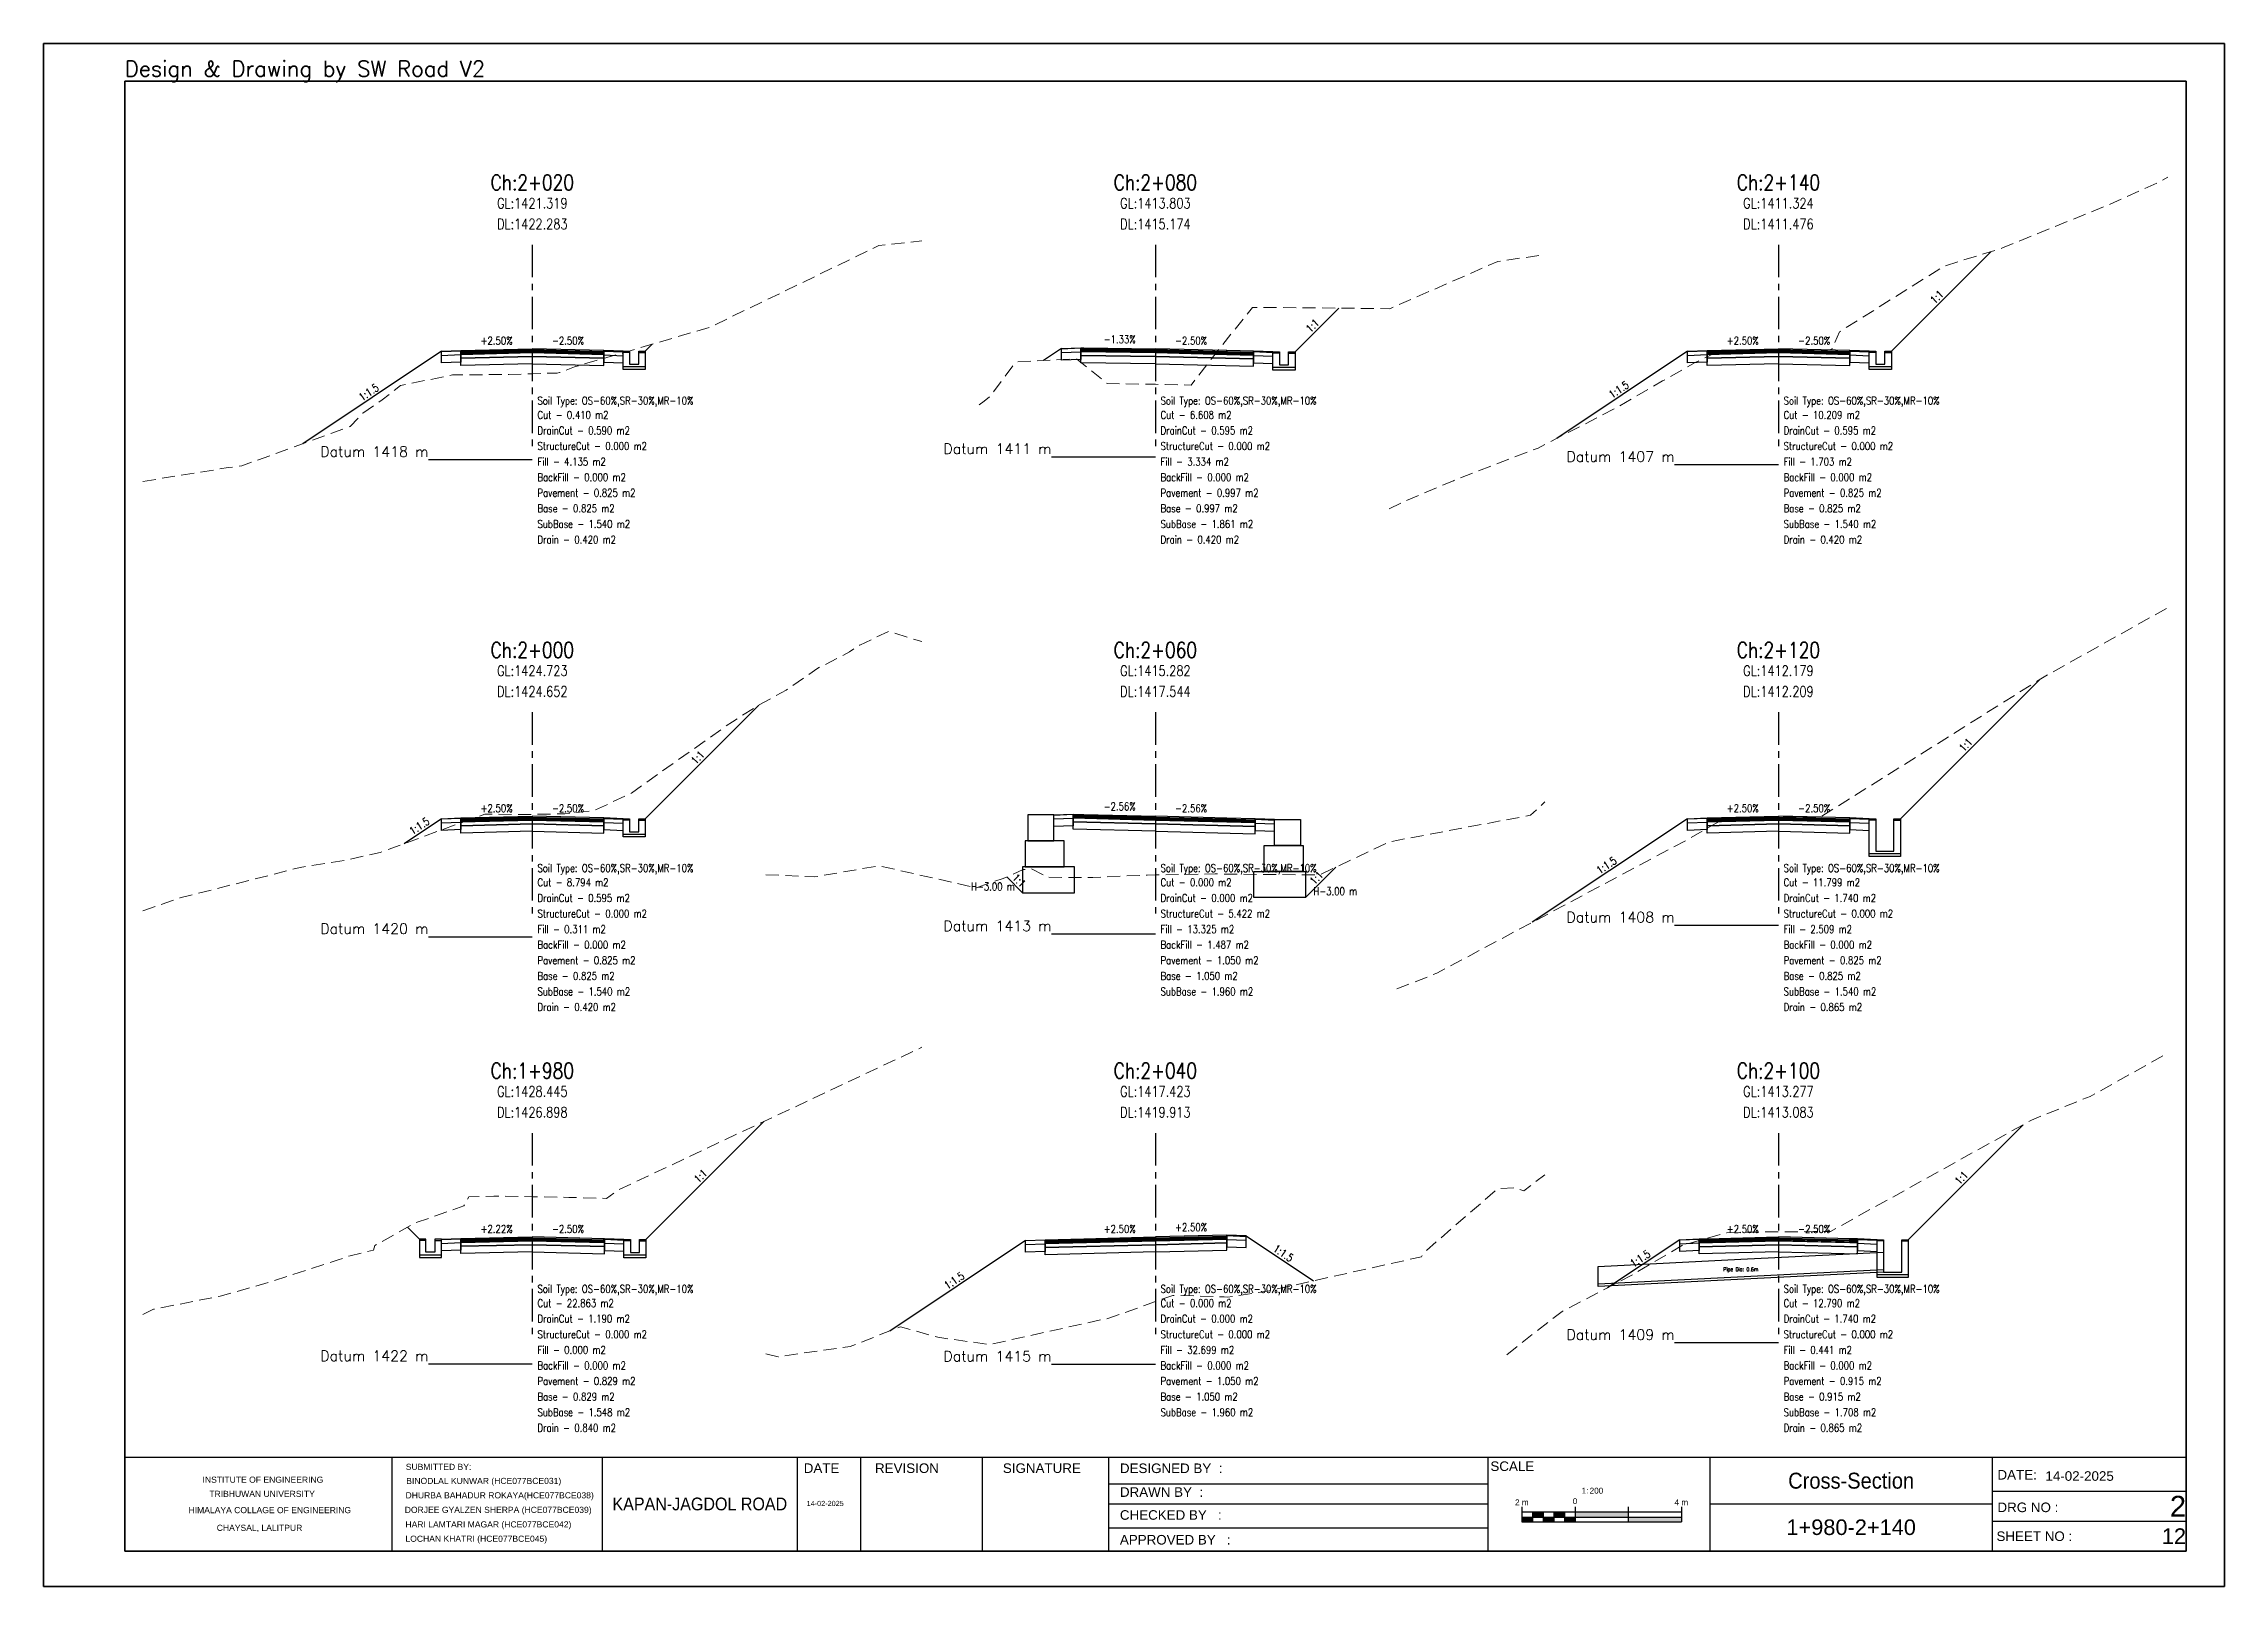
# Model space of a CAD drawing. Extents: x -19 to 1577, y -12 to 48.
# Drawn here: x 1169.2 to 1253.2, y -11.7 to 47.7 of the extents above; entities that cross this region are included whole.
import ezdxf
from ezdxf.enums import TextEntityAlignment as Align

# ---------------------------------------------------------------- set-up
doc = ezdxf.new("R2010")
doc.units = 0
doc.header["$MEASUREMENT"] = 0
doc.linetypes.add('Center', pattern=[2, 1.25, -0.25, 0.25, -0.25])
doc.linetypes.add('Dashed', pattern=[0.75, 0.5, -0.25])
for name, color, linetype in [('BackFill-Area', 7, 'Continuous'), ('Base', 6, 'Continuous'), ('Base-Area', 7, 'Continuous'), ('Cut-Area', 7, 'Continuous'), ('CutFillLine', 4, 'Continuous'), ('Drain', 3, 'Continuous'), ('Drain-Area', 7, 'Continuous'), ('DrainCut-Area', 7, 'Continuous'), ('ExtraWideningLayers', 7, 'Continuous'), ('Fill-Area', 7, 'Continuous'), ('Frame', 7, 'Continuous'), ('GabionRetainingWall', 140, 'Continuous'), ('Height', 7, 'Continuous'), ('L_CF_Slope', 7, 'Continuous'), ('L_Slope', 7, 'Continuous'), ('Pavement-Area', 7, 'Continuous'), ('PavementLayers', 1, 'Continuous'), ('PipeCulvert', 6, 'Continuous'), ('R_CF_Slope', 7, 'Continuous'), ('R_Slope', 7, 'Continuous'), ('Shoulder', 2, 'Continuous'), ('Soil Type', 7, 'Continuous'), ('StructureCut-Area', 7, 'Continuous'), ('SubBase', 7, 'Continuous'), ('SubBase-Area', 7, 'Continuous')]:
    doc.layers.add(name, color=color, linetype=linetype)
for name, color, linetype, lineweight in [('CenterLine', 5, 'Center', 25), ('ChainageTxt', 7, 'Continuous', 25), ('DatumLabel', 1, 'Continuous', 25), ('DLTxt', 1, 'Continuous', 25), ('GL', 104, 'Dashed', 18), ('GLTxt', 3, 'Continuous', 25)]:
    doc.layers.add(name, color=color, linetype=linetype, lineweight=lineweight)
doc.styles.add('ARIAL', font='arial.ttf')
doc.styles.get("Standard").update_dxf_attribs({"font": 'simplex.shx'})

msp = doc.modelspace()

# ---------------------------------------------------------------- texts
msp.add_text('Design & Drawing by SW Road V2', height=0.6).set_placement((1172.3, 46.3), align=Align.BOTTOM_LEFT)
at = {"layer": 'BackFill-Area', "width": 0.8}
for s, p in [('BackFill - 0.000 m2', (1188.2, 31.2)), ('BackFill - 0.000 m2', (1212.2, 31.2)), ('BackFill - 0.000 m2', (1236.2, 31.2)), ('BackFill - 0.000 m2', (1188.2, 13.2)), ('BackFill - 1.487 m2', (1212.2, 13.2)), ('BackFill - 0.000 m2', (1236.2, 13.2)), ('BackFill - 0.000 m2', (1188.2, -3)), ('BackFill - 0.000 m2', (1212.2, -3)), ('BackFill - 0.000 m2', (1236.2, -3))]:
    msp.add_text(s, height=0.3, dxfattribs=at).set_placement(p, align=Align.TOP_LEFT)
at = {"layer": 'Base-Area', "width": 0.8}
for s, p in [('Base - 0.825 m2', (1188.2, 30)), ('Base - 0.997 m2', (1212.2, 30)), ('Base - 0.825 m2', (1236.2, 30)), ('Base - 0.825 m2', (1188.2, 12)), ('Base - 1.050 m2', (1212.2, 12)), ('Base - 0.825 m2', (1236.2, 12)), ('Base - 0.829 m2', (1188.2, -4.2)), ('Base - 1.050 m2', (1212.2, -4.2)), ('Base - 0.915 m2', (1236.2, -4.2))]:
    msp.add_text(s, height=0.3, dxfattribs=at).set_placement(p, align=Align.TOP_LEFT)
at = {"layer": 'ChainageTxt', "width": 0.8}
for s, p in [('Ch:2+020', (1188, 42.4)), ('Ch:2+080', (1212, 42.4)), ('Ch:2+140', (1236, 42.4)), ('Ch:2+000', (1188, 24.4)), ('Ch:2+060', (1212, 24.4)), ('Ch:2+120', (1236, 24.4)), ('Ch:1+980', (1188, 8.2)), ('Ch:2+040', (1212, 8.2)), ('Ch:2+100', (1236, 8.2))]:
    msp.add_text(s, height=0.6, dxfattribs=at).set_placement(p, align=Align.MIDDLE_CENTER)
at = {"layer": 'Cut-Area', "width": 0.8}
for s, p in [('Cut - 0.410 m2', (1188.2, 33.6)), ('Cut - 6.608 m2', (1212.2, 33.6)), ('Cut - 10.209 m2', (1236.2, 33.6)), ('Cut - 8.794 m2', (1188.2, 15.6)), ('Cut - 0.000 m2', (1212.2, 15.6)), ('Cut - 11.799 m2', (1236.2, 15.6)), ('Cut - 22.863 m2', (1188.2, -0.6)), ('Cut - 0.000 m2', (1212.2, -0.6)), ('Cut - 12.790 m2', (1236.2, -0.6))]:
    msp.add_text(s, height=0.3, dxfattribs=at).set_placement(p, align=Align.TOP_LEFT)
at = {"layer": 'DatumLabel'}
for s, p in [('Datum 1418 m', (1184, 31.717)), ('Datum 1411 m', (1208, 31.826)), ('Datum 1407 m', (1232, 31.524)), ('Datum 1408 m', (1232, 13.791)), ('Datum 1420 m', (1184, 13.348)), ('Datum 1413 m', (1208, 13.456)), ('Datum 1409 m', (1232, -2.283)), ('Datum 1422 m', (1184, -3.098)), ('Datum 1415 m', (1208, -3.113))]:
    msp.add_text(s, height=0.4, dxfattribs=at).set_placement(p, align=Align.BOTTOM_RIGHT)
at = {"layer": 'DLTxt', "width": 0.8}
for s, p in [('DL:1422.283', (1188, 40.8)), ('DL:1415.174', (1212, 40.8)), ('DL:1411.476', (1236, 40.8)), ('DL:1424.652', (1188, 22.8)), ('DL:1417.544', (1212, 22.8)), ('DL:1412.209', (1236, 22.8)), ('DL:1426.898', (1188, 6.6)), ('DL:1419.913', (1212, 6.6)), ('DL:1413.083', (1236, 6.6))]:
    msp.add_text(s, height=0.4, dxfattribs=at).set_placement(p, align=Align.MIDDLE_CENTER)
at = {"layer": 'Drain-Area', "width": 0.8}
for s, p in [('Drain - 0.420 m2', (1188.2, 28.8)), ('Drain - 0.420 m2', (1212.2, 28.8)), ('Drain - 0.420 m2', (1236.2, 28.8)), ('Drain - 0.420 m2', (1188.2, 10.8)), ('Drain - 0.865 m2', (1236.2, 10.8)), ('Drain - 0.840 m2', (1188.2, -5.4)), ('Drain - 0.865 m2', (1236.2, -5.4))]:
    msp.add_text(s, height=0.3, dxfattribs=at).set_placement(p, align=Align.TOP_LEFT)
at = {"layer": 'DrainCut-Area', "width": 0.8}
for s, p in [('DrainCut - 0.590 m2', (1188.2, 33)), ('DrainCut - 0.595 m2', (1212.2, 33)), ('DrainCut - 0.595 m2', (1236.2, 33)), ('DrainCut - 0.595 m2', (1188.2, 15)), ('DrainCut - 0.000 m2', (1212.2, 15)), ('DrainCut - 1.740 m2', (1236.2, 15)), ('DrainCut - 1.190 m2', (1188.2, -1.2)), ('DrainCut - 0.000 m2', (1212.2, -1.2)), ('DrainCut - 1.740 m2', (1236.2, -1.2))]:
    msp.add_text(s, height=0.3, dxfattribs=at).set_placement(p, align=Align.TOP_LEFT)
at = {"layer": 'Fill-Area', "width": 0.8}
for s, p in [('Fill - 4.135 m2', (1188.2, 31.8)), ('Fill - 3.334 m2', (1212.2, 31.8)), ('Fill - 1.703 m2', (1236.2, 31.8)), ('Fill - 0.311 m2', (1188.2, 13.8)), ('Fill - 13.325 m2', (1212.2, 13.8)), ('Fill - 2.509 m2', (1236.2, 13.8)), ('Fill - 0.000 m2', (1188.2, -2.4)), ('Fill - 32.699 m2', (1212.2, -2.4)), ('Fill - 0.441 m2', (1236.2, -2.4))]:
    msp.add_text(s, height=0.3, dxfattribs=at).set_placement(p, align=Align.TOP_LEFT)
at = {"layer": 'GLTxt', "width": 0.8}
for s, p in [('GL:1421.319', (1188, 41.6)), ('GL:1413.803', (1212, 41.6)), ('GL:1411.324', (1236, 41.6)), ('GL:1424.723', (1188, 23.6)), ('GL:1415.282', (1212, 23.6)), ('GL:1412.179', (1236, 23.6)), ('GL:1428.445', (1188, 7.4)), ('GL:1417.423', (1212, 7.4)), ('GL:1413.277', (1236, 7.4))]:
    msp.add_text(s, height=0.4, dxfattribs=at).set_placement(p, align=Align.MIDDLE_CENTER)
at = {"layer": 'Height', "width": 0.8}
msp.add_text('H-3.00 m', height=0.3, dxfattribs=at).set_placement((1206.588, 15.051), align=Align.BOTTOM_RIGHT)
msp.add_text('H-3.00 m', height=0.3, dxfattribs=at).set_placement((1218.088, 14.872), align=Align.BOTTOM_LEFT)
at = {"layer": 'L_CF_Slope', "width": 0.8}
for s, rotation, p in [('1:1.5', 33.69007, (1181.831, 34.122)), ('1:1.5', 33.69007, (1229.983, 34.224)), ('1:1.5', 33.69007, (1183.78, 17.421)), ('1:1.5', 33.69007, (1229.51, 15.908)), ('1:1', 315, (1206.584, 15.355)), ('1:1.5', 33.69007, (1230.808, 0.766)), ('1:1.5', 33.69007, (1204.386, -0.079))]:
    msp.add_text(s, height=0.3, rotation=rotation, dxfattribs=at).set_placement(p, align=Align.BOTTOM_CENTER)
at = {"layer": 'L_Slope', "width": 0.8}
for s, p in [('+2.50%', (1186.625, 36.066)), ('-1.33%', (1210.625, 36.118)), ('+2.50%', (1234.625, 36.066)), ('-2.56%', (1210.625, 18.135)), ('+2.50%', (1186.625, 18.066)), ('+2.50%', (1234.625, 18.066)), ('+2.22%', (1186.625, 1.869)), ('+2.50%', (1210.625, 1.866)), ('+2.50%', (1234.625, 1.866))]:
    msp.add_text(s, height=0.3, dxfattribs=at).set_placement(p, align=Align.BOTTOM_CENTER)
at = {"layer": 'Pavement-Area', "width": 0.8}
for s, p in [('Pavement - 0.825 m2', (1188.2, 30.6)), ('Pavement - 0.997 m2', (1212.2, 30.6)), ('Pavement - 0.825 m2', (1236.2, 30.6)), ('Pavement - 0.825 m2', (1188.2, 12.6)), ('Pavement - 1.050 m2', (1212.2, 12.6)), ('Pavement - 0.825 m2', (1236.2, 12.6)), ('Pavement - 0.829 m2', (1188.2, -3.6)), ('Pavement - 1.050 m2', (1212.2, -3.6)), ('Pavement - 0.915 m2', (1236.2, -3.6))]:
    msp.add_text(s, height=0.3, dxfattribs=at).set_placement(p, align=Align.TOP_LEFT)
at = {"layer": 'PipeCulvert', "width": 0.8}
msp.add_text('Pipe Dia: 0.6m', height=0.15, dxfattribs=at).set_placement((1234.55, 0.554), align=Align.MIDDLE_CENTER)
at = {"layer": 'R_CF_Slope', "width": 0.8}
for s, rotation, p in [('1:1', 45, (1242.269, 37.82)), ('1:1', 45, (1218.222, 36.718)), ('1:1', 45, (1194.537, 20.088)), ('1:1', 45, (1243.377, 20.578)), ('1:1', 45, (1218.372, 15.456)), ('1:1', 45, (1194.65, 3.973)), ('1:1', 45, (1243.213, 3.907)), ('1:1.5', 326.30993, (1216.797, 0.974))]:
    msp.add_text(s, height=0.3, rotation=rotation, dxfattribs=at).set_placement(p, align=Align.BOTTOM_CENTER)
at = {"layer": 'R_Slope', "width": 0.8}
for s, p in [('-2.50%', (1189.375, 36.066)), ('-2.50%', (1213.375, 36.066)), ('-2.50%', (1237.375, 36.066)), ('-2.50%', (1189.375, 18.066)), ('-2.56%', (1213.375, 18.065)), ('-2.50%', (1237.375, 18.066)), ('-2.50%', (1189.375, 1.866)), ('+2.50%', (1213.375, 1.934)), ('-2.50%', (1237.375, 1.866))]:
    msp.add_text(s, height=0.3, dxfattribs=at).set_placement(p, align=Align.BOTTOM_CENTER)
at = {"layer": 'Soil Type', "width": 0.8}
for p in [(1188.2, 34), (1212.2, 34), (1236.2, 34), (1188.2, 16), (1212.2, 16), (1236.2, 16), (1188.2, -0.2), (1212.2, -0.2), (1236.2, -0.2)]:
    msp.add_text('Soil Type: OS-60%,SR-30%,MR-10%', height=0.3, dxfattribs=at).set_placement(p, align=Align.MIDDLE_LEFT)
at = {"layer": 'StructureCut-Area', "width": 0.8}
for s, p in [('StructureCut - 0.000 m2', (1188.2, 32.4)), ('StructureCut - 0.000 m2', (1212.2, 32.4)), ('StructureCut - 0.000 m2', (1236.2, 32.4)), ('StructureCut - 0.000 m2', (1188.2, 14.4)), ('StructureCut - 5.422 m2', (1212.2, 14.4)), ('StructureCut - 0.000 m2', (1236.2, 14.4)), ('StructureCut - 0.000 m2', (1188.2, -1.8)), ('StructureCut - 0.000 m2', (1212.2, -1.8)), ('StructureCut - 0.000 m2', (1236.2, -1.8))]:
    msp.add_text(s, height=0.3, dxfattribs=at).set_placement(p, align=Align.TOP_LEFT)
at = {"layer": 'SubBase-Area', "width": 0.8}
for s, p in [('SubBase - 1.540 m2', (1188.2, 29.4)), ('SubBase - 1.861 m2', (1212.2, 29.4)), ('SubBase - 1.540 m2', (1236.2, 29.4)), ('SubBase - 1.540 m2', (1188.2, 11.4)), ('SubBase - 1.960 m2', (1212.2, 11.4)), ('SubBase - 1.540 m2', (1236.2, 11.4)), ('SubBase - 1.548 m2', (1188.2, -4.8)), ('SubBase - 1.960 m2', (1212.2, -4.8)), ('SubBase - 1.708 m2', (1236.2, -4.8))]:
    msp.add_text(s, height=0.3, dxfattribs=at).set_placement(p, align=Align.TOP_LEFT)

# ---------------------------------------------------------------- blocks, each defined once
blk = doc.blocks.new('SheetA3-1')
at = {"layer": 'Frame', "color": 6, "linetype": 'Continuous', "lineweight": 35}
for p, q in [((397, 0), (0, 0)), ((0, 0), (0, -283)), ((397, -283), (397, 0)), ((0, -283), (397, -283))]:
    blk.add_line(p, q, dxfattribs=at)
at = {"layer": 'Frame', "linetype": 'Continuous', "lineweight": 30}
for p, q in [((397, -264.94), (0, -264.94)), ((51.51, -282.86), (51.51, -264.94)), ((91.94, -264.94), (91.94, -282.86)), ((129.6, -282.86), (129.6, -264.94)), ((141.75, -282.86), (141.75, -264.94)), ((165.2, -282.86), (165.2, -264.94)), ((189.51, -282.86), (189.51, -264.94)), ((262.53, -264.94), (262.53, -282.86)), ((305.32, -282.86), (305.32, -264.94)), ((359.69, -264.94), (359.69, -282.86)), ((189.51, -270.06), (262.53, -270.06)), ((359.69, -271.47), (397, -271.47)), ((189.51, -273.9), (262.53, -273.9)), ((305.32, -273.9), (359.69, -273.9)), ((189.51, -278.48), (262.53, -278.48)), ((359.69, -277.21), (397, -277.21))]:
    blk.add_line(p, q, dxfattribs=at)
at = {"layer": 'Frame', "color": 7, "linetype": 'Continuous'}
for p, q in [((269.08, -274.49), (269.08, -277.35)), ((299.8, -275.51), (269.08, -275.51)), ((269.08, -276.43), (299.8, -276.43)), ((271.13, -275.51), (271.13, -277.35)), ((273.18, -275.51), (273.18, -277.35)), ((275.23, -275.51), (275.23, -277.35)), ((277.28, -275.51), (277.28, -277.35)), ((279.32, -274.49), (279.32, -277.35)), ((289.56, -274.49), (289.56, -277.35)), ((299.8, -274.49), (299.8, -277.35)), ((269.08, -277.35), (299.8, -277.35))]:
    blk.add_line(p, q, dxfattribs=at)
at = {"layer": 'Frame', "color": 6, "linetype": 'Continuous', "lineweight": 35}
blk.add_lwpolyline([(-15.62, -289.77), (404.38, -289.77), (404.38, 7.23), (-15.62, 7.23)], close=True, dxfattribs=at)
at = {"layer": 'Frame', "color": 7, "linetype": 'Continuous'}
for points in [[(269.08, -276.43), (269.08, -277.35), (271.13, -276.43), (271.13, -277.35)], [(271.13, -275.51), (271.13, -276.43), (273.18, -275.51), (273.18, -276.43)], [(273.18, -276.43), (273.18, -277.35), (275.23, -276.43), (275.23, -277.35)], [(275.23, -276.43), (275.23, -275.51), (277.28, -276.43), (277.28, -275.51)], [(277.28, -276.43), (277.28, -277.35), (279.32, -276.43), (279.32, -277.35)], [(279.32, -276.43), (279.32, -275.51), (289.56, -276.43), (289.56, -275.51)], [(289.56, -276.43), (289.56, -277.35), (299.8, -276.43), (299.8, -277.35)]]:
    blk.add_solid(points, dxfattribs=at)
at = {"color": 1, "style": 'ARIAL'}
for tag, height, p in [('DWGNUM', 4, (397, -274.34)), ('SHEETNUM', 3, (397, -280.11))]:
    blk.add_attdef(tag, text='', height=height, dxfattribs=at).set_placement(p, align=Align.MIDDLE_RIGHT)
at = {"style": 'ARIAL'}
blk.add_attdef('CHRANGE', text='', height=3, dxfattribs=at).set_placement((332.51, -278.38), align=Align.MIDDLE_CENTER)
at = {"layer": 'Frame', "linetype": 'Continuous', "style": 'ARIAL'}
for s, height, p in [('INSTITUTE OF ENGINEERING', 1.1795, (26.62, -269.82)), ('SCALE ', 1.843, (267.6, -267.56))]:
    blk.add_text(s, height=height, dxfattribs=at).set_placement(p, align=Align.CENTER)
for s, height, p in [('SUBMITTED BY:', 1.1795, (54.13, -267.35)), ('DATE', 1.843, (130.78, -267.94)), ('REVISION', 1.843, (144.51, -267.94)), ('SIGNATURE', 1.843, (169.13, -267.94)), ('DESIGNED BY  :', 1.8429, (191.67, -267.96)), ('DHURBA BAHADUR ROKAYA(HCE077BCE038)', 1.1795, (54.09, -272.83)), ('BINODLAL KUNWAR (HCE077BCE031)', 1.1795, (54.23, -270.06)), ('DRAWN BY  :', 1.8429, (191.67, -272.54)), ('DORJEE GYALZEN SHERPA (HCE077BCE039)', 1.1795, (53.94, -275.63)), ('HARI LAMTARI MAGAR (HCE077BCE042)', 1.1795, (54.07, -278.43)), ('14-02-2025', 1, (131.34, -274.31)), ('CHECKED BY   :', 1.8429, (191.67, -276.95)), ('LOCHAN KHATRI (HCE077BCE045)', 1.1795, (54.07, -281.19)), ('APPROVED BY   :', 1.8429, (191.67, -281.72))]:
    blk.add_text(s, height=height, dxfattribs=at).set_placement(p)
at = {"layer": 'Frame', "color": 7, "linetype": 'Continuous', "style": 'ARIAL'}
for s, height, p in [('DATE:', 1.843, (360.68, -269.21)), ('14-02-2025', 1.843, (369.92, -269.45)), ('DRG NO : ', 1.843, (360.68, -275.48)), ('SHEET NO : ', 1.8429, (360.49, -281.04))]:
    blk.add_text(s, height=height, dxfattribs=at).set_placement(p)
at = {"layer": 'Frame', "linetype": 'Continuous', "style": 'ARIAL'}
for s, p in [('TRIBHUWAN UNIVERSITY', (26.46, -271.96)), ('HIMALAYA COLLAGE OF ENGINEERING', (27.95, -275.09)), ('CHAYSAL, LALITPUR', (25.97, -278.6))]:
    blk.add_text(s, height=1.1795, dxfattribs=at).set_placement(p, align=Align.MIDDLE)
at = {"layer": 'Frame', "color": 7, "linetype": 'Continuous', "style": 'ARIAL'}
for s, height, p in [('0', 1.13, (279.32, -273.93)), ('1: ', 1.126, (281.48, -271.89))]:
    blk.add_text(s, height=height, dxfattribs=at).set_placement(p, align=Align.CENTER)
at = {"layer": 'Frame', "linetype": 'Continuous', "lineweight": 30, "style": 'ARIAL', "width": 0.9}
for tag, height, p in [('DWGNAME', 3.07, (332.51, -269.42)), ('KAPAN-JAGDOLROAD', 2.46, (110.77, -273.9))]:
    blk.add_attdef(tag, text='', height=height, dxfattribs=at).set_placement(p, align=Align.MIDDLE_CENTER)
at = {"layer": 'Frame', "color": 7, "linetype": 'Continuous', "style": 'ARIAL'}
blk.add_attdef('HSCALE', (282.14, -271.91), '', height=1.13, dxfattribs=at)
for tag, p in [('V1', (269.08, -274.49)), ('V2', (299.8, -274.49))]:
    blk.add_attdef(tag, text='', height=1.13, dxfattribs=at).set_placement(p, align=Align.BOTTOM_CENTER)

# ---------------------------------------------------------------- linework, layer by layer
at = {"layer": 'Base'}
for points in [[(1188, 35.85), (1188, 35.7), (1185.25, 35.631), (1185.25, 35.631), (1185.25, 35.781), (1188, 35.85)], [(1188, 35.85), (1188, 35.7), (1190.75, 35.631), (1190.75, 35.631), (1190.75, 35.781), (1188, 35.85)], [(1212, 35.85), (1212, 35.7), (1209.132, 35.738), (1209.132, 35.738), (1209.132, 35.888), (1212, 35.85)], [(1212, 35.85), (1212, 35.7), (1215.779, 35.606), (1215.779, 35.606), (1215.779, 35.756), (1212, 35.85)], [(1236, 35.85), (1236, 35.7), (1233.25, 35.631), (1233.25, 35.631), (1233.25, 35.781), (1236, 35.85)], [(1236, 35.85), (1236, 35.7), (1238.75, 35.631), (1238.75, 35.631), (1238.75, 35.781), (1236, 35.85)], [(1188, 17.85), (1188, 17.7), (1185.25, 17.631), (1185.25, 17.631), (1185.25, 17.781), (1188, 17.85)], [(1188, 17.85), (1188, 17.7), (1190.75, 17.631), (1190.75, 17.631), (1190.75, 17.781), (1188, 17.85)], [(1212, 17.85), (1212, 17.7), (1208.838, 17.781), (1208.838, 17.781), (1208.838, 17.931), (1212, 17.85)], [(1212, 17.85), (1212, 17.7), (1215.838, 17.602), (1215.838, 17.602), (1215.838, 17.752), (1212, 17.85)], [(1236, 17.85), (1236, 17.7), (1233.25, 17.631), (1233.25, 17.631), (1233.25, 17.781), (1236, 17.85)], [(1236, 17.85), (1236, 17.7), (1238.75, 17.631), (1238.75, 17.631), (1238.75, 17.781), (1236, 17.85)], [(1212, 1.65), (1212, 1.5), (1214.75, 1.569), (1214.75, 1.569), (1214.75, 1.719), (1212, 1.65)], [(1188, 1.65), (1188, 1.5), (1185.25, 1.439), (1185.25, 1.439), (1185.25, 1.589), (1188, 1.65)], [(1188, 1.65), (1188, 1.5), (1190.778, 1.431), (1190.778, 1.431), (1190.778, 1.581), (1188, 1.65)], [(1212, 1.65), (1212, 1.5), (1207.75, 1.394), (1207.75, 1.394), (1207.75, 1.544), (1212, 1.65)], [(1236, 1.65), (1236, 1.5), (1232.95, 1.424), (1232.95, 1.424), (1232.95, 1.574), (1236, 1.65)], [(1236, 1.65), (1236, 1.5), (1239.05, 1.424), (1239.05, 1.424), (1239.05, 1.574), (1236, 1.65)]]:
    msp.add_lwpolyline(points, dxfattribs=at)
at = {"layer": 'CenterLine'}
for p, q in [((1188, 40), (1188, 32)), ((1212, 40), (1212, 32)), ((1236, 40), (1236, 32)), ((1188, 22), (1188, 14)), ((1212, 22), (1212, 14)), ((1236, 22), (1236, 14)), ((1188, 5.8), (1188, -2.2)), ((1212, 5.8), (1212, -2.2)), ((1236, 5.8), (1236, -2.2))]:
    msp.add_line(p, q, dxfattribs=at)
at = {"layer": 'CutFillLine'}
for points in [[(1240.35, 35.901), (1244.188, 39.739)], [(1217.379, 35.876), (1219.065, 37.561)], [(1192.35, 35.901), (1192.622, 36.173)], [(1184.5, 35.901), (1179.162, 32.343)], [(1208.382, 36.008), (1207.685, 35.543)], [(1232.5, 35.901), (1227.467, 32.546)], [(1240.7, 17.901), (1246.053, 23.255)], [(1192.35, 17.901), (1196.723, 22.274)], [(1184.5, 17.901), (1183.06, 16.941)], [(1232.5, 17.901), (1226.52, 13.915)], [(1217.788, 14.872), (1218.956, 16.039)], [(1206.888, 15.051), (1206.28, 15.659)], [(1192.378, 1.701), (1196.922, 6.245)], [(1241, 1.694), (1245.426, 6.12)], [(1183.65, 1.709), (1183.187, 2.172)], [(1215.5, 1.839), (1218.093, 0.11)], [(1232.2, 1.694), (1229.415, -0.163)], [(1207, 1.664), (1201.771, -1.822)]]:
    msp.add_lwpolyline(points, dxfattribs=at)
at = {"layer": 'DatumLabel'}
for p, q in [((1188, 31.717), (1184, 31.717)), ((1212, 31.826), (1208, 31.826)), ((1236, 31.524), (1232, 31.524)), ((1212, 13.456), (1208, 13.456)), ((1236, 13.791), (1232, 13.791)), ((1188, 13.348), (1184, 13.348)), ((1236, -2.283), (1232, -2.283)), ((1188, -3.098), (1184, -3.098)), ((1212, -3.113), (1208, -3.113))]:
    msp.add_line(p, q, dxfattribs=at)
at = {"layer": 'Drain'}
for points in [[(1191.5, 35.901), (1191.75, 35.901), (1191.75, 35.851), (1191.75, 35.401), (1192.1, 35.401), (1192.1, 35.851), (1192.1, 35.901), (1192.35, 35.901), (1192.35, 35.851), (1192.35, 35.401), (1192.35, 35.301), (1192.35, 35.201), (1191.5, 35.201), (1191.5, 35.301), (1191.5, 35.401), (1191.5, 35.851), (1191.5, 35.901)], [(1191.75, 35.851), (1191.5, 35.851)], [(1192.35, 35.301), (1191.5, 35.301)], [(1192.1, 35.851), (1192.35, 35.851)], [(1216.529, 35.876), (1216.779, 35.876), (1216.779, 35.826), (1216.779, 35.376), (1217.129, 35.376), (1217.129, 35.826), (1217.129, 35.876), (1217.379, 35.876), (1217.379, 35.826), (1217.379, 35.376), (1217.379, 35.276), (1217.379, 35.176), (1216.529, 35.176), (1216.529, 35.276), (1216.529, 35.376), (1216.529, 35.826), (1216.529, 35.876)], [(1216.779, 35.826), (1216.529, 35.826)], [(1217.129, 35.826), (1217.379, 35.826)], [(1239.5, 35.901), (1239.75, 35.901), (1239.75, 35.851), (1239.75, 35.401), (1240.1, 35.401), (1240.1, 35.851), (1240.1, 35.901), (1240.35, 35.901), (1240.35, 35.851), (1240.35, 35.401), (1240.35, 35.301), (1240.35, 35.201), (1239.5, 35.201), (1239.5, 35.301), (1239.5, 35.401), (1239.5, 35.851), (1239.5, 35.901)], [(1239.75, 35.851), (1239.5, 35.851)], [(1240.35, 35.301), (1239.5, 35.301)], [(1240.1, 35.851), (1240.35, 35.851)], [(1217.379, 35.276), (1216.529, 35.276)], [(1191.5, 17.901), (1191.75, 17.901), (1191.75, 17.851), (1191.75, 17.401), (1192.1, 17.401), (1192.1, 17.851), (1192.1, 17.901), (1192.35, 17.901), (1192.35, 17.851), (1192.35, 17.401), (1192.35, 17.301), (1192.35, 17.201), (1191.5, 17.201), (1191.5, 17.301), (1191.5, 17.401), (1191.5, 17.851), (1191.5, 17.901)], [(1191.75, 17.851), (1191.5, 17.851)], [(1192.1, 17.851), (1192.35, 17.851)], [(1239.5, 17.901), (1239.75, 17.901), (1239.75, 17.851), (1239.75, 16.651), (1240.45, 16.651), (1240.45, 17.851), (1240.45, 17.901), (1240.7, 17.901), (1240.7, 17.851), (1240.7, 16.651), (1240.7, 16.551), (1240.7, 16.451), (1239.5, 16.451), (1239.5, 16.551), (1239.5, 16.651), (1239.5, 17.851), (1239.5, 17.901)], [(1239.75, 17.851), (1239.5, 17.851)], [(1240.45, 17.851), (1240.7, 17.851)], [(1192.35, 17.301), (1191.5, 17.301)], [(1240.7, 16.551), (1239.5, 16.551)], [(1184.5, 1.709), (1184.25, 1.709), (1184.25, 1.659), (1184.25, 1.209), (1183.9, 1.209), (1183.9, 1.659), (1183.9, 1.709), (1183.65, 1.709), (1183.65, 1.659), (1183.65, 1.209), (1183.65, 1.109), (1183.65, 1.009), (1184.5, 1.009), (1184.5, 1.109), (1184.5, 1.209), (1184.5, 1.659), (1184.5, 1.709)], [(1191.528, 1.701), (1191.778, 1.701), (1191.778, 1.651), (1191.778, 1.201), (1192.128, 1.201), (1192.128, 1.651), (1192.128, 1.701), (1192.378, 1.701), (1192.378, 1.651), (1192.378, 1.201), (1192.378, 1.101), (1192.378, 1.001), (1191.528, 1.001), (1191.528, 1.101), (1191.528, 1.201), (1191.528, 1.651), (1191.528, 1.701)], [(1239.8, 1.694), (1240.05, 1.694), (1240.05, 1.644), (1240.05, 0.444), (1240.75, 0.444), (1240.75, 1.644), (1240.75, 1.694), (1241, 1.694), (1241, 1.644), (1241, 0.444), (1241, 0.344), (1241, 0.244), (1239.8, 0.244), (1239.8, 0.344), (1239.8, 0.444), (1239.8, 1.644), (1239.8, 1.694)], [(1183.9, 1.659), (1183.65, 1.659)], [(1183.65, 1.109), (1184.5, 1.109)], [(1184.25, 1.659), (1184.5, 1.659)], [(1191.778, 1.651), (1191.528, 1.651)], [(1192.378, 1.101), (1191.528, 1.101)], [(1192.128, 1.651), (1192.378, 1.651)], [(1240.05, 1.644), (1239.8, 1.644)], [(1240.75, 1.644), (1241, 1.644)], [(1241, 0.344), (1239.8, 0.344)]]:
    msp.add_lwpolyline(points, dxfattribs=at)
at = {"layer": 'ExtraWideningLayers'}
for points in [[(1209.25, 36.036), (1209.25, 35.986), (1209.132, 35.988), (1209.132, 35.988), (1209.132, 36.038), (1209.25, 36.036)], [(1209.25, 35.986), (1209.25, 35.936), (1209.132, 35.938), (1209.132, 35.938), (1209.132, 35.988), (1209.25, 35.986)], [(1209.25, 35.936), (1209.25, 35.886), (1209.132, 35.888), (1209.132, 35.888), (1209.132, 35.938), (1209.25, 35.936)], [(1214.75, 35.931), (1214.75, 35.881), (1215.779, 35.856), (1215.779, 35.856), (1215.779, 35.906), (1214.75, 35.931)], [(1214.75, 35.881), (1214.75, 35.831), (1215.779, 35.806), (1215.779, 35.806), (1215.779, 35.856), (1214.75, 35.881)], [(1214.75, 35.831), (1214.75, 35.781), (1215.779, 35.756), (1215.779, 35.756), (1215.779, 35.806), (1214.75, 35.831)], [(1209.25, 18.07), (1209.25, 18.02), (1208.838, 18.031), (1208.838, 18.031), (1208.838, 18.081), (1209.25, 18.07)], [(1209.25, 18.02), (1209.25, 17.97), (1208.838, 17.981), (1208.838, 17.981), (1208.838, 18.031), (1209.25, 18.02)], [(1209.25, 17.97), (1209.25, 17.92), (1208.838, 17.931), (1208.838, 17.931), (1208.838, 17.981), (1209.25, 17.97)], [(1214.75, 17.93), (1214.75, 17.88), (1215.838, 17.852), (1215.838, 17.852), (1215.838, 17.902), (1214.75, 17.93)], [(1214.75, 17.88), (1214.75, 17.83), (1215.838, 17.802), (1215.838, 17.802), (1215.838, 17.852), (1214.75, 17.88)], [(1214.75, 17.83), (1214.75, 17.78), (1215.838, 17.752), (1215.838, 17.752), (1215.838, 17.802), (1214.75, 17.83)], [(1190.75, 1.731), (1190.75, 1.681), (1190.778, 1.681), (1190.778, 1.681), (1190.778, 1.731), (1190.75, 1.731)], [(1190.75, 1.681), (1190.75, 1.631), (1190.778, 1.631), (1190.778, 1.631), (1190.778, 1.681), (1190.75, 1.681)], [(1209.25, 1.731), (1209.25, 1.681), (1207.75, 1.644), (1207.75, 1.644), (1207.75, 1.694), (1209.25, 1.731)], [(1209.25, 1.681), (1209.25, 1.631), (1207.75, 1.594), (1207.75, 1.594), (1207.75, 1.644), (1209.25, 1.681)], [(1233.25, 1.731), (1233.25, 1.681), (1232.95, 1.674), (1232.95, 1.674), (1232.95, 1.724), (1233.25, 1.731)], [(1233.25, 1.681), (1233.25, 1.631), (1232.95, 1.624), (1232.95, 1.624), (1232.95, 1.674), (1233.25, 1.681)], [(1238.75, 1.731), (1238.75, 1.681), (1239.05, 1.674), (1239.05, 1.674), (1239.05, 1.724), (1238.75, 1.731)], [(1238.75, 1.681), (1238.75, 1.631), (1239.05, 1.624), (1239.05, 1.624), (1239.05, 1.674), (1238.75, 1.681)], [(1190.75, 1.631), (1190.75, 1.581), (1190.778, 1.581), (1190.778, 1.581), (1190.778, 1.631), (1190.75, 1.631)], [(1209.25, 1.631), (1209.25, 1.581), (1207.75, 1.544), (1207.75, 1.544), (1207.75, 1.594), (1209.25, 1.631)], [(1233.25, 1.631), (1233.25, 1.581), (1232.95, 1.574), (1232.95, 1.574), (1232.95, 1.624), (1233.25, 1.631)], [(1238.75, 1.631), (1238.75, 1.581), (1239.05, 1.574), (1239.05, 1.574), (1239.05, 1.624), (1238.75, 1.631)]]:
    msp.add_lwpolyline(points, dxfattribs=at)
at = {"layer": 'GabionRetainingWall'}
for points in [[(1208.088, 18.051), (1207.088, 18.051), (1207.088, 17.051), (1208.088, 17.051), (1208.088, 18.051)], [(1216.588, 17.872), (1217.588, 17.872), (1217.588, 16.872), (1216.588, 16.872), (1216.588, 17.872)], [(1208.488, 17.051), (1206.988, 17.051), (1206.988, 16.051), (1208.488, 16.051), (1208.488, 17.051)], [(1216.188, 16.872), (1217.688, 16.872), (1217.688, 15.872), (1216.188, 15.872), (1216.188, 16.872)], [(1208.888, 16.051), (1206.888, 16.051), (1206.888, 15.051), (1208.888, 15.051), (1208.888, 16.051)], [(1215.788, 15.872), (1217.788, 15.872), (1217.788, 14.872), (1215.788, 14.872), (1215.788, 15.872)]]:
    msp.add_lwpolyline(points, dxfattribs=at)
at = {"layer": 'GL', "flags": 128}
for points in [[(1221, 29.835), (1221.602, 30.121), (1223.481, 30.918), (1224.951, 31.495), (1226.739, 32.169), (1229.883, 33.796), (1231.54, 34.757), (1232.797, 35.469), (1233.551, 35.831), (1233.717, 35.82), (1234.966, 35.822), (1236, 35.848), (1236.015, 35.848), (1236.897, 35.858), (1237.526, 35.837), (1237.574, 35.876), (1238.058, 35.988), (1238.353, 36.647), (1242.385, 39.181), (1244.632, 39.877), (1248.783, 41.57), (1250.683, 42.428), (1251, 42.6)], [(1173, 30.89), (1176.29, 31.422), (1176.814, 31.493), (1180.985, 33.002), (1181.475, 33.514), (1182.221, 34.026), (1182.929, 34.584), (1184.926, 34.989), (1185.226, 34.993), (1187.102, 35.006), (1187.708, 35.028), (1188, 35.037), (1188.784, 35.06), (1188.957, 35.058), (1189.042, 35.077), (1189.631, 35.299), (1194.831, 36.819), (1201.343, 39.969), (1203, 40.149)], [(1205.219, 33.838), (1205.403, 33.984), (1205.63, 34.156), (1206.589, 35.446), (1206.656, 35.491), (1208.89, 35.604), (1208.975, 35.599), (1210.143, 34.659), (1211.396, 34.632), (1212, 34.628), (1212.377, 34.626), (1213.376, 34.6), (1214.144, 35.596), (1215.738, 37.584), (1216.562, 37.589), (1221.025, 37.539), (1225.189, 39.357), (1227, 39.623)], [(1221.303, 11.349), (1222.836, 11.952), (1232.581, 17.144), (1233.912, 17.914), (1235.11, 17.961), (1235.557, 17.973), (1236, 17.971), (1237.608, 17.964), (1246.171, 23.329), (1251, 26.028)], [(1173, 14.356), (1174.429, 14.85), (1179.06, 16.025), (1180.862, 16.315), (1182.142, 16.604), (1186.174, 18.083), (1187.634, 18.065), (1188, 18.071), (1189.248, 18.093), (1190.368, 18.21), (1191.818, 18.888), (1193.183, 19.859), (1195.706, 21.639), (1196.732, 22.28), (1197.783, 22.852), (1199.003, 23.698), (1200.214, 24.325), (1200.565, 24.555), (1200.611, 24.589), (1201.728, 25.114), (1203, 24.721)], [(1197, 15.748), (1198.885, 15.664), (1201.354, 16.09), (1204.486, 15.38), (1205.101, 15.238), (1205.646, 15.451), (1206.14, 15.595), (1206.906, 15.945), (1207.21, 15.978), (1207.877, 15.646), (1209.592, 15.642), (1211.69, 15.733), (1212, 15.738), (1214.309, 15.775), (1217.661, 15.742), (1218.207, 15.742), (1218.301, 15.729), (1221.006, 17.013), (1226.455, 18.035), (1227, 18.55)], [(1173, -1.186), (1173.413, -0.983), (1175.972, -0.483), (1177.896, 0.066), (1180.518, 0.913), (1180.985, 1.078), (1181.886, 1.289), (1181.941, 1.476), (1183.469, 2.33), (1185.365, 2.991), (1185.551, 3.342), (1186.525, 3.373), (1188, 3.346), (1189.413, 3.321), (1190.858, 3.282), (1191.275, 3.591), (1203, 9.101)], [(1225.543, -2.734), (1226.69, -1.815), (1227.671, -1.07), (1230.328, 0.312), (1232.305, 1.483), (1234.009, 1.964), (1234.976, 1.986), (1236, 1.994), (1237.346, 2.005), (1237.891, 2.011), (1238.002, 2.007), (1245.753, 6.301), (1248.01, 7.212), (1251, 8.882)], [(1197, -2.697), (1197.475, -2.812), (1200.243, -2.415), (1202.189, -1.66), (1203.621, -2.064), (1205.611, -2.345), (1206.247, -2.203), (1209.9, -1.392), (1210.115, -1.366), (1212, -0.69), (1212.669, -0.45), (1214.648, -0.509), (1214.784, -0.524), (1216.389, -0.27), (1222.246, 1.035), (1222.363, 1.215), (1225.18, 3.65), (1225.833, 3.698), (1226.187, 3.57), (1227, 4.189)]]:
    msp.add_lwpolyline(points, dxfattribs=at)
at = {"layer": 'PavementLayers'}
for points in [[(1188, 36), (1188, 35.95), (1185.25, 35.881), (1185.25, 35.881), (1185.25, 35.931), (1188, 36)], [(1188, 35.95), (1188, 35.9), (1185.25, 35.831), (1185.25, 35.831), (1185.25, 35.881), (1188, 35.95)], [(1188, 35.9), (1188, 35.85), (1185.25, 35.781), (1185.25, 35.781), (1185.25, 35.831), (1188, 35.9)], [(1188, 36), (1188, 35.95), (1190.75, 35.881), (1190.75, 35.881), (1190.75, 35.931), (1188, 36)], [(1188, 35.95), (1188, 35.9), (1190.75, 35.831), (1190.75, 35.831), (1190.75, 35.881), (1188, 35.95)], [(1188, 35.9), (1188, 35.85), (1190.75, 35.781), (1190.75, 35.781), (1190.75, 35.831), (1188, 35.9)], [(1212, 36), (1212, 35.95), (1209.25, 35.986), (1209.25, 35.986), (1209.25, 36.036), (1212, 36)], [(1212, 35.95), (1212, 35.9), (1209.25, 35.936), (1209.25, 35.936), (1209.25, 35.986), (1212, 35.95)], [(1212, 35.9), (1212, 35.85), (1209.25, 35.886), (1209.25, 35.886), (1209.25, 35.936), (1212, 35.9)], [(1212, 36), (1212, 35.95), (1214.75, 35.881), (1214.75, 35.881), (1214.75, 35.931), (1212, 36)], [(1212, 35.95), (1212, 35.9), (1214.75, 35.831), (1214.75, 35.831), (1214.75, 35.881), (1212, 35.95)], [(1212, 35.9), (1212, 35.85), (1214.75, 35.781), (1214.75, 35.781), (1214.75, 35.831), (1212, 35.9)], [(1236, 36), (1236, 35.95), (1233.25, 35.881), (1233.25, 35.881), (1233.25, 35.931), (1236, 36)], [(1236, 35.95), (1236, 35.9), (1233.25, 35.831), (1233.25, 35.831), (1233.25, 35.881), (1236, 35.95)], [(1236, 35.9), (1236, 35.85), (1233.25, 35.781), (1233.25, 35.781), (1233.25, 35.831), (1236, 35.9)], [(1236, 36), (1236, 35.95), (1238.75, 35.881), (1238.75, 35.881), (1238.75, 35.931), (1236, 36)], [(1236, 35.95), (1236, 35.9), (1238.75, 35.831), (1238.75, 35.831), (1238.75, 35.881), (1236, 35.95)], [(1236, 35.9), (1236, 35.85), (1238.75, 35.781), (1238.75, 35.781), (1238.75, 35.831), (1236, 35.9)], [(1188, 18), (1188, 17.95), (1185.25, 17.881), (1185.25, 17.881), (1185.25, 17.931), (1188, 18)], [(1188, 17.95), (1188, 17.9), (1185.25, 17.831), (1185.25, 17.831), (1185.25, 17.881), (1188, 17.95)], [(1188, 17.9), (1188, 17.85), (1185.25, 17.781), (1185.25, 17.781), (1185.25, 17.831), (1188, 17.9)], [(1188, 18), (1188, 17.95), (1190.75, 17.881), (1190.75, 17.881), (1190.75, 17.931), (1188, 18)], [(1188, 17.95), (1188, 17.9), (1190.75, 17.831), (1190.75, 17.831), (1190.75, 17.881), (1188, 17.95)], [(1188, 17.9), (1188, 17.85), (1190.75, 17.781), (1190.75, 17.781), (1190.75, 17.831), (1188, 17.9)], [(1212, 18), (1212, 17.95), (1209.25, 18.02), (1209.25, 18.02), (1209.25, 18.07), (1212, 18)], [(1212, 17.95), (1212, 17.9), (1209.25, 17.97), (1209.25, 17.97), (1209.25, 18.02), (1212, 17.95)], [(1212, 17.9), (1212, 17.85), (1209.25, 17.92), (1209.25, 17.92), (1209.25, 17.97), (1212, 17.9)], [(1212, 18), (1212, 17.95), (1214.75, 17.88), (1214.75, 17.88), (1214.75, 17.93), (1212, 18)], [(1212, 17.95), (1212, 17.9), (1214.75, 17.83), (1214.75, 17.83), (1214.75, 17.88), (1212, 17.95)], [(1212, 17.9), (1212, 17.85), (1214.75, 17.78), (1214.75, 17.78), (1214.75, 17.83), (1212, 17.9)], [(1236, 18), (1236, 17.95), (1233.25, 17.881), (1233.25, 17.881), (1233.25, 17.931), (1236, 18)], [(1236, 17.95), (1236, 17.9), (1233.25, 17.831), (1233.25, 17.831), (1233.25, 17.881), (1236, 17.95)], [(1236, 17.9), (1236, 17.85), (1233.25, 17.781), (1233.25, 17.781), (1233.25, 17.831), (1236, 17.9)], [(1236, 18), (1236, 17.95), (1238.75, 17.881), (1238.75, 17.881), (1238.75, 17.931), (1236, 18)], [(1236, 17.95), (1236, 17.9), (1238.75, 17.831), (1238.75, 17.831), (1238.75, 17.881), (1236, 17.95)], [(1236, 17.9), (1236, 17.85), (1238.75, 17.781), (1238.75, 17.781), (1238.75, 17.831), (1236, 17.9)], [(1188, 1.8), (1188, 1.75), (1185.25, 1.689), (1185.25, 1.689), (1185.25, 1.739), (1188, 1.8)], [(1188, 1.75), (1188, 1.7), (1185.25, 1.639), (1185.25, 1.639), (1185.25, 1.689), (1188, 1.75)], [(1188, 1.7), (1188, 1.65), (1185.25, 1.589), (1185.25, 1.589), (1185.25, 1.639), (1188, 1.7)], [(1188, 1.8), (1188, 1.75), (1190.75, 1.681), (1190.75, 1.681), (1190.75, 1.731), (1188, 1.8)], [(1188, 1.75), (1188, 1.7), (1190.75, 1.631), (1190.75, 1.631), (1190.75, 1.681), (1188, 1.75)], [(1188, 1.7), (1188, 1.65), (1190.75, 1.581), (1190.75, 1.581), (1190.75, 1.631), (1188, 1.7)], [(1212, 1.8), (1212, 1.75), (1209.25, 1.681), (1209.25, 1.681), (1209.25, 1.731), (1212, 1.8)], [(1212, 1.75), (1212, 1.7), (1209.25, 1.631), (1209.25, 1.631), (1209.25, 1.681), (1212, 1.75)], [(1212, 1.7), (1212, 1.65), (1209.25, 1.581), (1209.25, 1.581), (1209.25, 1.631), (1212, 1.7)], [(1212, 1.8), (1212, 1.75), (1214.75, 1.819), (1214.75, 1.819), (1214.75, 1.869), (1212, 1.8)], [(1212, 1.75), (1212, 1.7), (1214.75, 1.769), (1214.75, 1.769), (1214.75, 1.819), (1212, 1.75)], [(1212, 1.7), (1212, 1.65), (1214.75, 1.719), (1214.75, 1.719), (1214.75, 1.769), (1212, 1.7)], [(1236, 1.8), (1236, 1.75), (1233.25, 1.681), (1233.25, 1.681), (1233.25, 1.731), (1236, 1.8)], [(1236, 1.75), (1236, 1.7), (1233.25, 1.631), (1233.25, 1.631), (1233.25, 1.681), (1236, 1.75)], [(1236, 1.7), (1236, 1.65), (1233.25, 1.581), (1233.25, 1.581), (1233.25, 1.631), (1236, 1.7)], [(1236, 1.8), (1236, 1.75), (1238.75, 1.681), (1238.75, 1.681), (1238.75, 1.731), (1236, 1.8)], [(1236, 1.75), (1236, 1.7), (1238.75, 1.631), (1238.75, 1.631), (1238.75, 1.681), (1236, 1.75)], [(1236, 1.7), (1236, 1.65), (1238.75, 1.581), (1238.75, 1.581), (1238.75, 1.631), (1236, 1.7)]]:
    msp.add_lwpolyline(points, dxfattribs=at)
at = {"layer": 'PipeCulvert'}
for points in [[(1234.55, 0.939), (1240.05, 1.214), (1240.05, 1.129), (1240.05, 0.529), (1240.05, 0.444), (1229.05, -0.106), (1229.05, -0.021), (1229.05, 0.579), (1229.05, 0.664), (1234.55, 0.939)], [(1240.05, 0.529), (1229.05, -0.021)]]:
    msp.add_lwpolyline(points, dxfattribs=at)
at = {"layer": 'Shoulder'}
for p, q in [((1185.25, 35.911), (1184.5, 35.881)), ((1185.25, 35.761), (1184.5, 35.731)), ((1190.75, 35.911), (1191.5, 35.881)), ((1190.75, 35.761), (1191.5, 35.731)), ((1209.132, 36.018), (1208.382, 35.988)), ((1209.132, 35.868), (1208.382, 35.838)), ((1215.779, 35.886), (1216.529, 35.856)), ((1215.779, 35.736), (1216.529, 35.706)), ((1233.25, 35.911), (1232.5, 35.881)), ((1233.25, 35.761), (1232.5, 35.731)), ((1238.75, 35.911), (1239.5, 35.881)), ((1238.75, 35.761), (1239.5, 35.731)), ((1185.25, 17.911), (1184.5, 17.881)), ((1185.25, 17.761), (1184.5, 17.731)), ((1190.75, 17.911), (1191.5, 17.881)), ((1190.75, 17.761), (1191.5, 17.731)), ((1208.838, 18.061), (1208.088, 18.031)), ((1208.838, 17.911), (1208.088, 17.881)), ((1215.838, 17.882), (1216.588, 17.852)), ((1215.838, 17.732), (1216.588, 17.702)), ((1233.25, 17.911), (1232.5, 17.881)), ((1233.25, 17.761), (1232.5, 17.731)), ((1238.75, 17.911), (1239.5, 17.881)), ((1238.75, 17.761), (1239.5, 17.731)), ((1185.25, 1.719), (1184.5, 1.689)), ((1190.778, 1.711), (1191.528, 1.681)), ((1214.75, 1.849), (1215.5, 1.819)), ((1214.75, 1.699), (1215.5, 1.669)), ((1232.95, 1.704), (1232.2, 1.674)), ((1239.05, 1.704), (1239.8, 1.674)), ((1185.25, 1.569), (1184.5, 1.539)), ((1190.778, 1.561), (1191.528, 1.531)), ((1207.75, 1.674), (1207, 1.644)), ((1207.75, 1.524), (1207, 1.494)), ((1232.95, 1.554), (1232.2, 1.524)), ((1239.05, 1.554), (1239.8, 1.524))]:
    msp.add_line(p, q, dxfattribs=at)
for points in [[(1185.25, 35.931), (1185.25, 35.911), (1185.25, 35.761), (1185.25, 35.481), (1184.5, 35.451), (1184.5, 35.731), (1184.5, 35.881), (1184.5, 35.901), (1185.25, 35.931)], [(1190.75, 35.931), (1190.75, 35.911), (1190.75, 35.761), (1190.75, 35.481), (1191.5, 35.451), (1191.5, 35.731), (1191.5, 35.881), (1191.5, 35.901), (1190.75, 35.931)], [(1209.132, 36.038), (1209.132, 36.018), (1209.132, 35.868), (1209.132, 35.588), (1208.382, 35.558), (1208.382, 35.838), (1208.382, 35.988), (1208.382, 36.008), (1209.132, 36.038)], [(1215.779, 35.906), (1215.779, 35.886), (1215.779, 35.736), (1215.779, 35.456), (1216.529, 35.426), (1216.529, 35.706), (1216.529, 35.856), (1216.529, 35.876), (1215.779, 35.906)], [(1233.25, 35.931), (1233.25, 35.911), (1233.25, 35.761), (1233.25, 35.481), (1232.5, 35.451), (1232.5, 35.731), (1232.5, 35.881), (1232.5, 35.901), (1233.25, 35.931)], [(1238.75, 35.931), (1238.75, 35.911), (1238.75, 35.761), (1238.75, 35.481), (1239.5, 35.451), (1239.5, 35.731), (1239.5, 35.881), (1239.5, 35.901), (1238.75, 35.931)], [(1185.25, 17.931), (1185.25, 17.911), (1185.25, 17.761), (1185.25, 17.481), (1184.5, 17.451), (1184.5, 17.731), (1184.5, 17.881), (1184.5, 17.901), (1185.25, 17.931)], [(1190.75, 17.931), (1190.75, 17.911), (1190.75, 17.761), (1190.75, 17.481), (1191.5, 17.451), (1191.5, 17.731), (1191.5, 17.881), (1191.5, 17.901), (1190.75, 17.931)], [(1208.838, 18.081), (1208.838, 18.061), (1208.838, 17.911), (1208.838, 17.631), (1208.088, 17.601), (1208.088, 17.881), (1208.088, 18.031), (1208.088, 18.051), (1208.838, 18.081)], [(1215.838, 17.902), (1215.838, 17.882), (1215.838, 17.732), (1215.838, 17.452), (1216.588, 17.422), (1216.588, 17.702), (1216.588, 17.852), (1216.588, 17.872), (1215.838, 17.902)], [(1233.25, 17.931), (1233.25, 17.911), (1233.25, 17.761), (1233.25, 17.481), (1232.5, 17.451), (1232.5, 17.731), (1232.5, 17.881), (1232.5, 17.901), (1233.25, 17.931)], [(1238.75, 17.931), (1238.75, 17.911), (1238.75, 17.761), (1238.75, 17.481), (1239.5, 17.451), (1239.5, 17.731), (1239.5, 17.881), (1239.5, 17.901), (1238.75, 17.931)], [(1185.25, 1.739), (1185.25, 1.719), (1185.25, 1.569), (1185.25, 1.289), (1184.5, 1.259), (1184.5, 1.539), (1184.5, 1.689), (1184.5, 1.709), (1185.25, 1.739)], [(1190.778, 1.731), (1190.778, 1.711), (1190.778, 1.561), (1190.778, 1.281), (1191.528, 1.251), (1191.528, 1.531), (1191.528, 1.681), (1191.528, 1.701), (1190.778, 1.731)], [(1207.75, 1.694), (1207.75, 1.674), (1207.75, 1.524), (1207.75, 1.244), (1207, 1.214), (1207, 1.494), (1207, 1.644), (1207, 1.664), (1207.75, 1.694)], [(1214.75, 1.869), (1214.75, 1.849), (1214.75, 1.699), (1214.75, 1.419), (1215.5, 1.389), (1215.5, 1.669), (1215.5, 1.819), (1215.5, 1.839), (1214.75, 1.869)], [(1232.95, 1.724), (1232.95, 1.704), (1232.95, 1.554), (1232.95, 1.274), (1232.2, 1.244), (1232.2, 1.524), (1232.2, 1.674), (1232.2, 1.694), (1232.95, 1.724)], [(1239.05, 1.724), (1239.05, 1.704), (1239.05, 1.554), (1239.05, 1.274), (1239.8, 1.244), (1239.8, 1.524), (1239.8, 1.674), (1239.8, 1.694), (1239.05, 1.724)]]:
    msp.add_lwpolyline(points, dxfattribs=at)
at = {"layer": 'SubBase'}
for points in [[(1188, 35.7), (1188, 35.42), (1185.25, 35.351), (1185.25, 35.351), (1185.25, 35.631), (1188, 35.7)], [(1188, 35.7), (1188, 35.42), (1190.75, 35.351), (1190.75, 35.351), (1190.75, 35.631), (1188, 35.7)], [(1212, 35.7), (1212, 35.42), (1209.132, 35.458), (1209.132, 35.458), (1209.132, 35.738), (1212, 35.7)], [(1212, 35.7), (1212, 35.42), (1215.779, 35.326), (1215.779, 35.326), (1215.779, 35.606), (1212, 35.7)], [(1236, 35.7), (1236, 35.42), (1233.25, 35.351), (1233.25, 35.351), (1233.25, 35.631), (1236, 35.7)], [(1236, 35.7), (1236, 35.42), (1238.75, 35.351), (1238.75, 35.351), (1238.75, 35.631), (1236, 35.7)], [(1188, 17.7), (1188, 17.42), (1185.25, 17.351), (1185.25, 17.351), (1185.25, 17.631), (1188, 17.7)], [(1188, 17.7), (1188, 17.42), (1190.75, 17.351), (1190.75, 17.351), (1190.75, 17.631), (1188, 17.7)], [(1212, 17.7), (1212, 17.42), (1208.838, 17.501), (1208.838, 17.501), (1208.838, 17.781), (1212, 17.7)], [(1212, 17.7), (1212, 17.42), (1215.838, 17.322), (1215.838, 17.322), (1215.838, 17.602), (1212, 17.7)], [(1236, 17.7), (1236, 17.42), (1233.25, 17.351), (1233.25, 17.351), (1233.25, 17.631), (1236, 17.7)], [(1236, 17.7), (1236, 17.42), (1238.75, 17.351), (1238.75, 17.351), (1238.75, 17.631), (1236, 17.7)], [(1188, 1.5), (1188, 1.22), (1185.25, 1.159), (1185.25, 1.159), (1185.25, 1.439), (1188, 1.5)], [(1188, 1.5), (1188, 1.22), (1190.778, 1.151), (1190.778, 1.151), (1190.778, 1.431), (1188, 1.5)], [(1212, 1.5), (1212, 1.22), (1207.75, 1.114), (1207.75, 1.114), (1207.75, 1.394), (1212, 1.5)], [(1212, 1.5), (1212, 1.22), (1214.75, 1.289), (1214.75, 1.289), (1214.75, 1.569), (1212, 1.5)], [(1236, 1.5), (1236, 1.22), (1232.95, 1.144), (1232.95, 1.144), (1232.95, 1.424), (1236, 1.5)], [(1236, 1.5), (1236, 1.22), (1239.05, 1.144), (1239.05, 1.144), (1239.05, 1.424), (1236, 1.5)]]:
    msp.add_lwpolyline(points, dxfattribs=at)

# ---------------------------------------------------------------- block references
ref = msp.add_blockref('SheetA3-1', (1172.3, 46.3), dxfattribs=dict(xscale=0.200000002980232, yscale=0.200000002980232, zscale=0.200000002980232))
ref.add_attrib('CHRANGE', '1+980-2+140', dxfattribs={"height": 0.6, "style": 'ARIAL'}).set_placement((1238.801, -9.377), align=Align.MIDDLE_CENTER)
ref.add_attrib('DWGNUM', '2', dxfattribs={"color": 1, "height": 0.8, "style": 'ARIAL'}).set_placement((1251.7, -8.568), align=Align.MIDDLE_RIGHT)
ref.add_attrib('SHEETNUM', '12', dxfattribs={"color": 1, "height": 0.6, "style": 'ARIAL'}).set_placement((1251.7, -9.721), align=Align.MIDDLE_RIGHT)
ref.add_attrib('DWGNAME', 'Cross-Section', dxfattribs={"layer": 'Frame', "linetype": 'Continuous', "lineweight": 30, "height": 0.61431, "style": 'ARIAL', "width": 0.9}).set_placement((1238.801, -7.585), align=Align.MIDDLE_CENTER)
ref.add_attrib('ROADNAME', 'KAPAN-JAGDOL ROAD', dxfattribs={"layer": 'Frame', "linetype": 'Continuous', "lineweight": 30, "height": 0.49145, "style": 'ARIAL', "width": 0.9}).set_placement((1194.453, -8.481), align=Align.MIDDLE_CENTER)
ref.add_attrib('HSCALE', '200', (1228.727, -8.083), dxfattribs={"layer": 'Frame', "color": 7, "linetype": 'Continuous', "height": 0.2252, "style": 'ARIAL'})
ref.add_attrib('V1', '2 m', dxfattribs={"layer": 'Frame', "color": 7, "linetype": 'Continuous', "height": 0.2252, "style": 'ARIAL'}).set_placement((1226.117, -8.597), align=Align.BOTTOM_CENTER)
ref.add_attrib('V2', '4 m', dxfattribs={"layer": 'Frame', "color": 7, "linetype": 'Continuous', "height": 0.2252, "style": 'ARIAL'}).set_placement((1232.26, -8.597), align=Align.BOTTOM_CENTER)

msp.set_redraw_order([(e.dxf.handle, doc.entitydb.next_handle()) for e in msp.query("TEXT MTEXT ATTDEF DIMENSION ARC_DIMENSION")])  # texts and dimensions are drawn at this point

doc.saveas('drawing.dxf')
